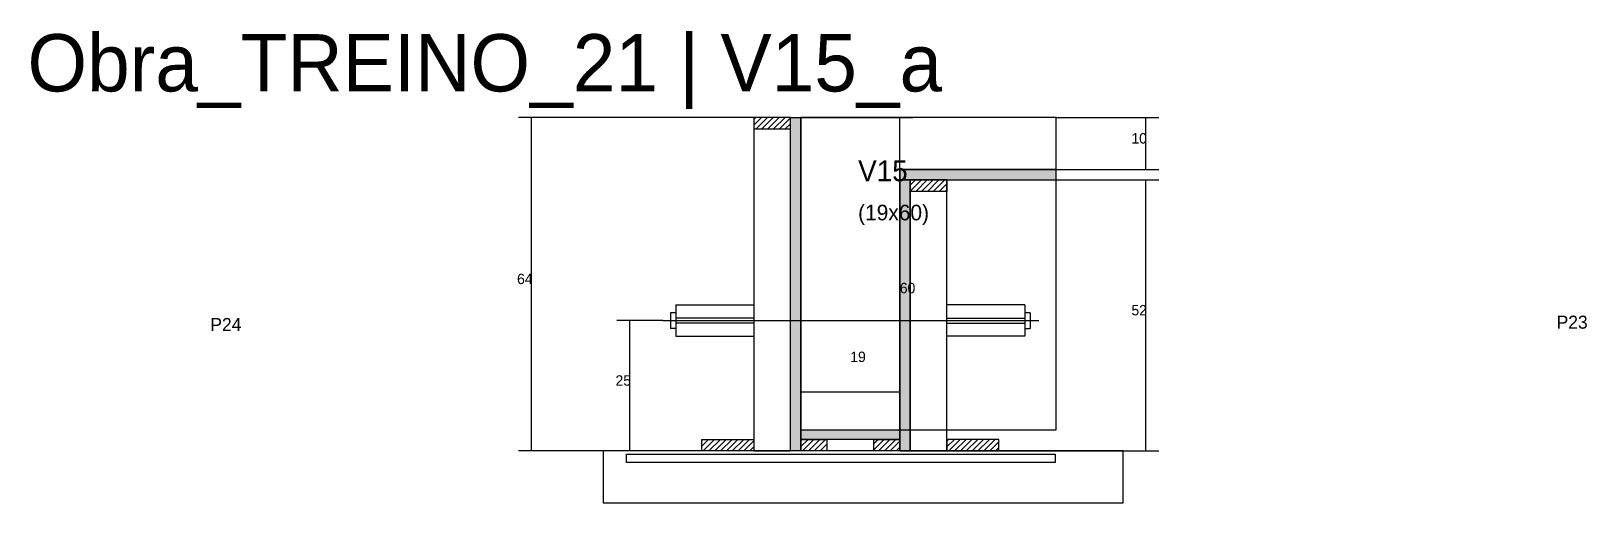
# Model space of a CAD drawing. Header units: metres. Extents: x -41 to 34840, y -36000 to 1848.
# Drawn here: x 17481 to 18079, y -20018 to -19837 of the extents above; entities that cross this region are included whole.
import ezdxf

# ---------------------------------------------------------------- set-up
doc = ezdxf.new("R2010")
doc.units = ezdxf.units.M
for name, color, linetype in [('barrote', 126, 'Continuous'), ('CONCRETO', 251, 'Continuous'), ('COTA', 4, 'Continuous'), ('Cota Seção (2x)', 4, 'Continuous'), ('Hachura', 253, 'Continuous'), ('LABEL_ID', 3, 'Continuous'), ('Madeira', 126, 'Continuous'), ('NOMENCLATURA', 7, 'Continuous'), ('Painéis', 200, 'Continuous'), ('SCO-___-LAJ', 4, 'Continuous'), ('TENSOR', 2, 'Continuous'), ('Texto Seção', 7, 'Continuous')]:
    doc.layers.add(name, color=color, linetype=linetype)

msp = doc.modelspace()

# ---------------------------------------------------------------- texts
at = {"layer": 'COTA'}
for s, p in [('10', (17903.7, -19880)), ('64', (17667.9, -19934)), ('52', (17903.7, -19946)), ('25', (17705.7, -19973))]:
    msp.add_text(s, height=4, dxfattribs=at).set_placement(p)
at = {"layer": 'Cota Seção (2x)'}
for s, p in [('60', (17814.8, -19937.5)), ('19', (17795.8, -19963.9))]:
    msp.add_text(s, height=4, dxfattribs=at).set_placement(p)
at = {"layer": 'LABEL_ID'}
msp.add_text('Obra_TREINO_21 | V15_a', height=22, dxfattribs=at).set_placement((17480, -19860))
at = {"layer": 'NOMENCLATURA'}
for s, p in [('P24', (17550.2, -19952)), ('P23', (18066.9, -19951.1))]:
    msp.add_text(s, height=5, dxfattribs=at).set_placement(p)
at = {"layer": 'Texto Seção'}
for s, height, p in [('V15', 8, (17798.8, -19894.5)), ('(19x60)', 6, (17798.8, -19909.5))]:
    msp.add_text(s, height=height, dxfattribs=at).set_placement(p)

# ---------------------------------------------------------------- hatches: boundary and pattern name
at = {"layer": 'Hachura'}
h = msp.add_hatch(dxfattribs=at)
h.set_pattern_fill('ANSI31', scale=0.5)
h.paths.add_polyline_path([(17758.8, -19870), (17758.8, -19874.4), (17758.8, -19874.4), (17772.8, -19874.4), (17772.8, -19874.4), (17772.8, -19870), (17772.8, -19870), (17758.8, -19870)])
h = msp.add_hatch(color=8, dxfattribs=at)
h.dxf.hatch_style = 1
h.paths.add_polyline_path([(17772.8, -19870), (17776.8, -19870), (17776.8, -19870), (17776.8, -19998), (17776.8, -19998), (17772.8, -19998), (17772.8, -19998), (17772.8, -19870)])
h = msp.add_hatch(color=8, dxfattribs=at)
h.dxf.hatch_style = 1
h.paths.add_polyline_path([(17874.8, -19894), (17874.8, -19890), (17874.8, -19890), (17814.8, -19890), (17814.8, -19890), (17814.8, -19894), (17814.8, -19894), (17874.8, -19894)])
h = msp.add_hatch(color=8, dxfattribs=at)
h.dxf.hatch_style = 1
h.paths.add_polyline_path([(17818.8, -19894), (17814.8, -19894), (17814.8, -19894), (17814.8, -19998), (17814.8, -19998), (17818.8, -19998), (17818.8, -19998), (17818.8, -19894)])
h = msp.add_hatch(dxfattribs=at)
h.set_pattern_fill('ANSI31', scale=0.5)
h.paths.add_polyline_path([(17832.8, -19894), (17832.8, -19898.4), (17832.8, -19898.4), (17818.8, -19898.4), (17818.8, -19898.4), (17818.8, -19894), (17818.8, -19894), (17832.8, -19894)])
h = msp.add_hatch(color=8, dxfattribs=at)
h.dxf.hatch_style = 1
h.paths.add_polyline_path([(17776.8, -19993.6), (17776.8, -19990), (17776.8, -19990), (17814.8, -19990), (17814.8, -19990), (17814.8, -19993.6), (17814.8, -19993.6), (17776.8, -19993.6)])
h = msp.add_hatch(dxfattribs=at)
h.set_pattern_fill('ANSI31', scale=0.5)
h.paths.add_polyline_path([(17738.8, -19998), (17738.8, -19993.6), (17738.8, -19993.6), (17758.8, -19993.6), (17758.8, -19993.6), (17758.8, -19998), (17758.8, -19998), (17738.8, -19998)])
h = msp.add_hatch(dxfattribs=at)
h.set_pattern_fill('ANSI31', scale=0.5)
h.paths.add_polyline_path([(17776.8, -19998), (17776.8, -19993.6), (17776.8, -19993.6), (17786.8, -19993.6), (17786.8, -19993.6), (17786.8, -19998), (17786.8, -19998), (17776.8, -19998)])
h = msp.add_hatch(dxfattribs=at)
h.set_pattern_fill('ANSI31', scale=0.5)
h.paths.add_polyline_path([(17804.8, -19998), (17804.8, -19993.6), (17804.8, -19993.6), (17814.8, -19993.6), (17814.8, -19993.6), (17814.8, -19998), (17814.8, -19998), (17804.8, -19998)])
h = msp.add_hatch(dxfattribs=at)
h.set_pattern_fill('ANSI31', scale=0.5)
h.paths.add_polyline_path([(17852.8, -19998), (17852.8, -19993.6), (17852.8, -19993.6), (17832.8, -19993.6), (17832.8, -19993.6), (17832.8, -19998), (17832.8, -19998), (17852.8, -19998)])

# ---------------------------------------------------------------- linework, layer by layer
for p, q in [((17728.8, -19942), (17728.8, -19954)), ((17728.8, -19942), (17758.8, -19942)), ((17862.8, -19942), (17832.8, -19942)), ((17862.8, -19942), (17862.8, -19954)), ((17726.8, -19945), (17726.8, -19951)), ((17728.8, -19945), (17726.8, -19945)), ((17758.8, -19947), (17728.8, -19947)), ((17758.8, -19949), (17728.8, -19949)), ((17832.8, -19947), (17862.8, -19947)), ((17832.8, -19949), (17862.8, -19949)), ((17864.8, -19945), (17862.8, -19945)), ((17864.8, -19945), (17864.8, -19951)), ((17728.8, -19951), (17726.8, -19951)), ((17728.8, -19954), (17758.8, -19954)), ((17862.8, -19954), (17832.8, -19954)), ((17862.8, -19951), (17864.8, -19951))]:
    msp.add_line(p, q)
at = {"layer": 'barrote'}
msp.add_lwpolyline([(17700.9, -20018), (17900.5, -20018), (17900.5, -19998), (17700.9, -19998)], close=True, dxfattribs=at)
at = {"layer": 'CONCRETO'}
for points in [[(17874.8, -19890), (17874.8, -19870), (17776.8, -19870), (17776.8, -19870), (17776.8, -19870), (17776.8, -19990), (17814.8, -19990), (17814.8, -19900), (17814.8, -19890)], [(17776.8, -19990), (17874.8, -19990), (17874.8, -19870), (17776.8, -19870)]]:
    msp.add_lwpolyline(points, close=True, dxfattribs=at)
at = {"layer": 'COTA'}
for p, q in [((17758.8, -19870), (17668.4, -19870)), ((17673.4, -19998), (17673.4, -19870)), ((17874.8, -19870), (17914.2, -19870)), ((17909.2, -19890), (17909.2, -19870)), ((17832.8, -19894), (17914.2, -19894)), ((17874.8, -19890), (17914.2, -19890)), ((17909.2, -19998), (17909.2, -19894)), ((17723.8, -19948), (17706.2, -19948)), ((17711.2, -19998), (17711.2, -19948)), ((17738.8, -19998), (17668.4, -19998)), ((17730.7, -19998), (17706.2, -19998)), ((17852.8, -19998), (17914.2, -19998))]:
    msp.add_line(p, q, dxfattribs=at)
at = {"layer": 'Cota Seção (2x)'}
for p, q in [((17776.8, -19870), (17819.8, -19870)), ((17814.8, -19990), (17814.8, -19870)), ((17776.8, -19990), (17776.8, -19970.4)), ((17814.8, -19990), (17814.8, -19970.4)), ((17776.8, -19975.4), (17814.8, -19975.4)), ((17776.8, -19990), (17819.8, -19990))]:
    msp.add_line(p, q, dxfattribs=at)
at = {"layer": 'Madeira'}
for points in [[(17758.8, -19870), (17758.8, -19874.4), (17772.8, -19874.4), (17772.8, -19870)], [(17758.8, -19998), (17772.8, -19998), (17772.8, -19870), (17758.8, -19870)], [(17832.8, -19894), (17832.8, -19898.4), (17818.8, -19898.4), (17818.8, -19894)], [(17832.8, -19894), (17818.8, -19894), (17818.8, -19998), (17832.8, -19998)], [(17738.8, -19998), (17738.8, -19993.6), (17758.8, -19993.6), (17758.8, -19998)], [(17776.8, -19998), (17776.8, -19993.6), (17786.8, -19993.6), (17786.8, -19998)], [(17804.8, -19998), (17804.8, -19993.6), (17814.8, -19993.6), (17814.8, -19998)], [(17852.8, -19998), (17852.8, -19993.6), (17832.8, -19993.6), (17832.8, -19998)], [(17700.9, -20018), (17900.5, -20018), (17900.5, -19998), (17700.9, -19998)]]:
    msp.add_lwpolyline(points, close=True, dxfattribs=at)
at = {"layer": 'Painéis'}
for p, q in [((17776.8, -19998), (17776.8, -19870)), ((17814.8, -19890), (17874.8, -19890)), ((17814.8, -19894), (17814.8, -19890)), ((17814.8, -19998), (17814.8, -19894)), ((17874.8, -19894), (17874.8, -19890)), ((17776.8, -19990), (17814.8, -19990)), ((17776.8, -19993.6), (17776.8, -19990)), ((17814.8, -19993.6), (17814.8, -19990))]:
    msp.add_line(p, q, dxfattribs=at)
for points in [[(17772.8, -19870), (17776.8, -19870), (17776.8, -19998), (17772.8, -19998)], [(17874.8, -19894), (17874.8, -19890), (17814.8, -19890), (17814.8, -19894)], [(17818.8, -19894), (17814.8, -19894), (17814.8, -19998), (17818.8, -19998)], [(17776.8, -19993.6), (17776.8, -19990), (17814.8, -19990), (17814.8, -19993.6)]]:
    msp.add_lwpolyline(points, close=True, dxfattribs=at)
at = {"layer": 'SCO-___-LAJ'}
msp.add_lwpolyline([(17709.9, -19999.3), (17874.4, -19999.3), (17874.4, -20002.5), (17709.9, -20002.5)], close=True, dxfattribs=at)
at = {"layer": 'TENSOR'}
msp.add_line((17723.8, -19948), (17868.1, -19948), dxfattribs=at)

msp.set_redraw_order([(e.dxf.handle, doc.entitydb.next_handle()) for e in msp.query("TEXT MTEXT ATTDEF DIMENSION ARC_DIMENSION")])  # texts and dimensions are drawn at this point

doc.saveas('drawing.dxf')
